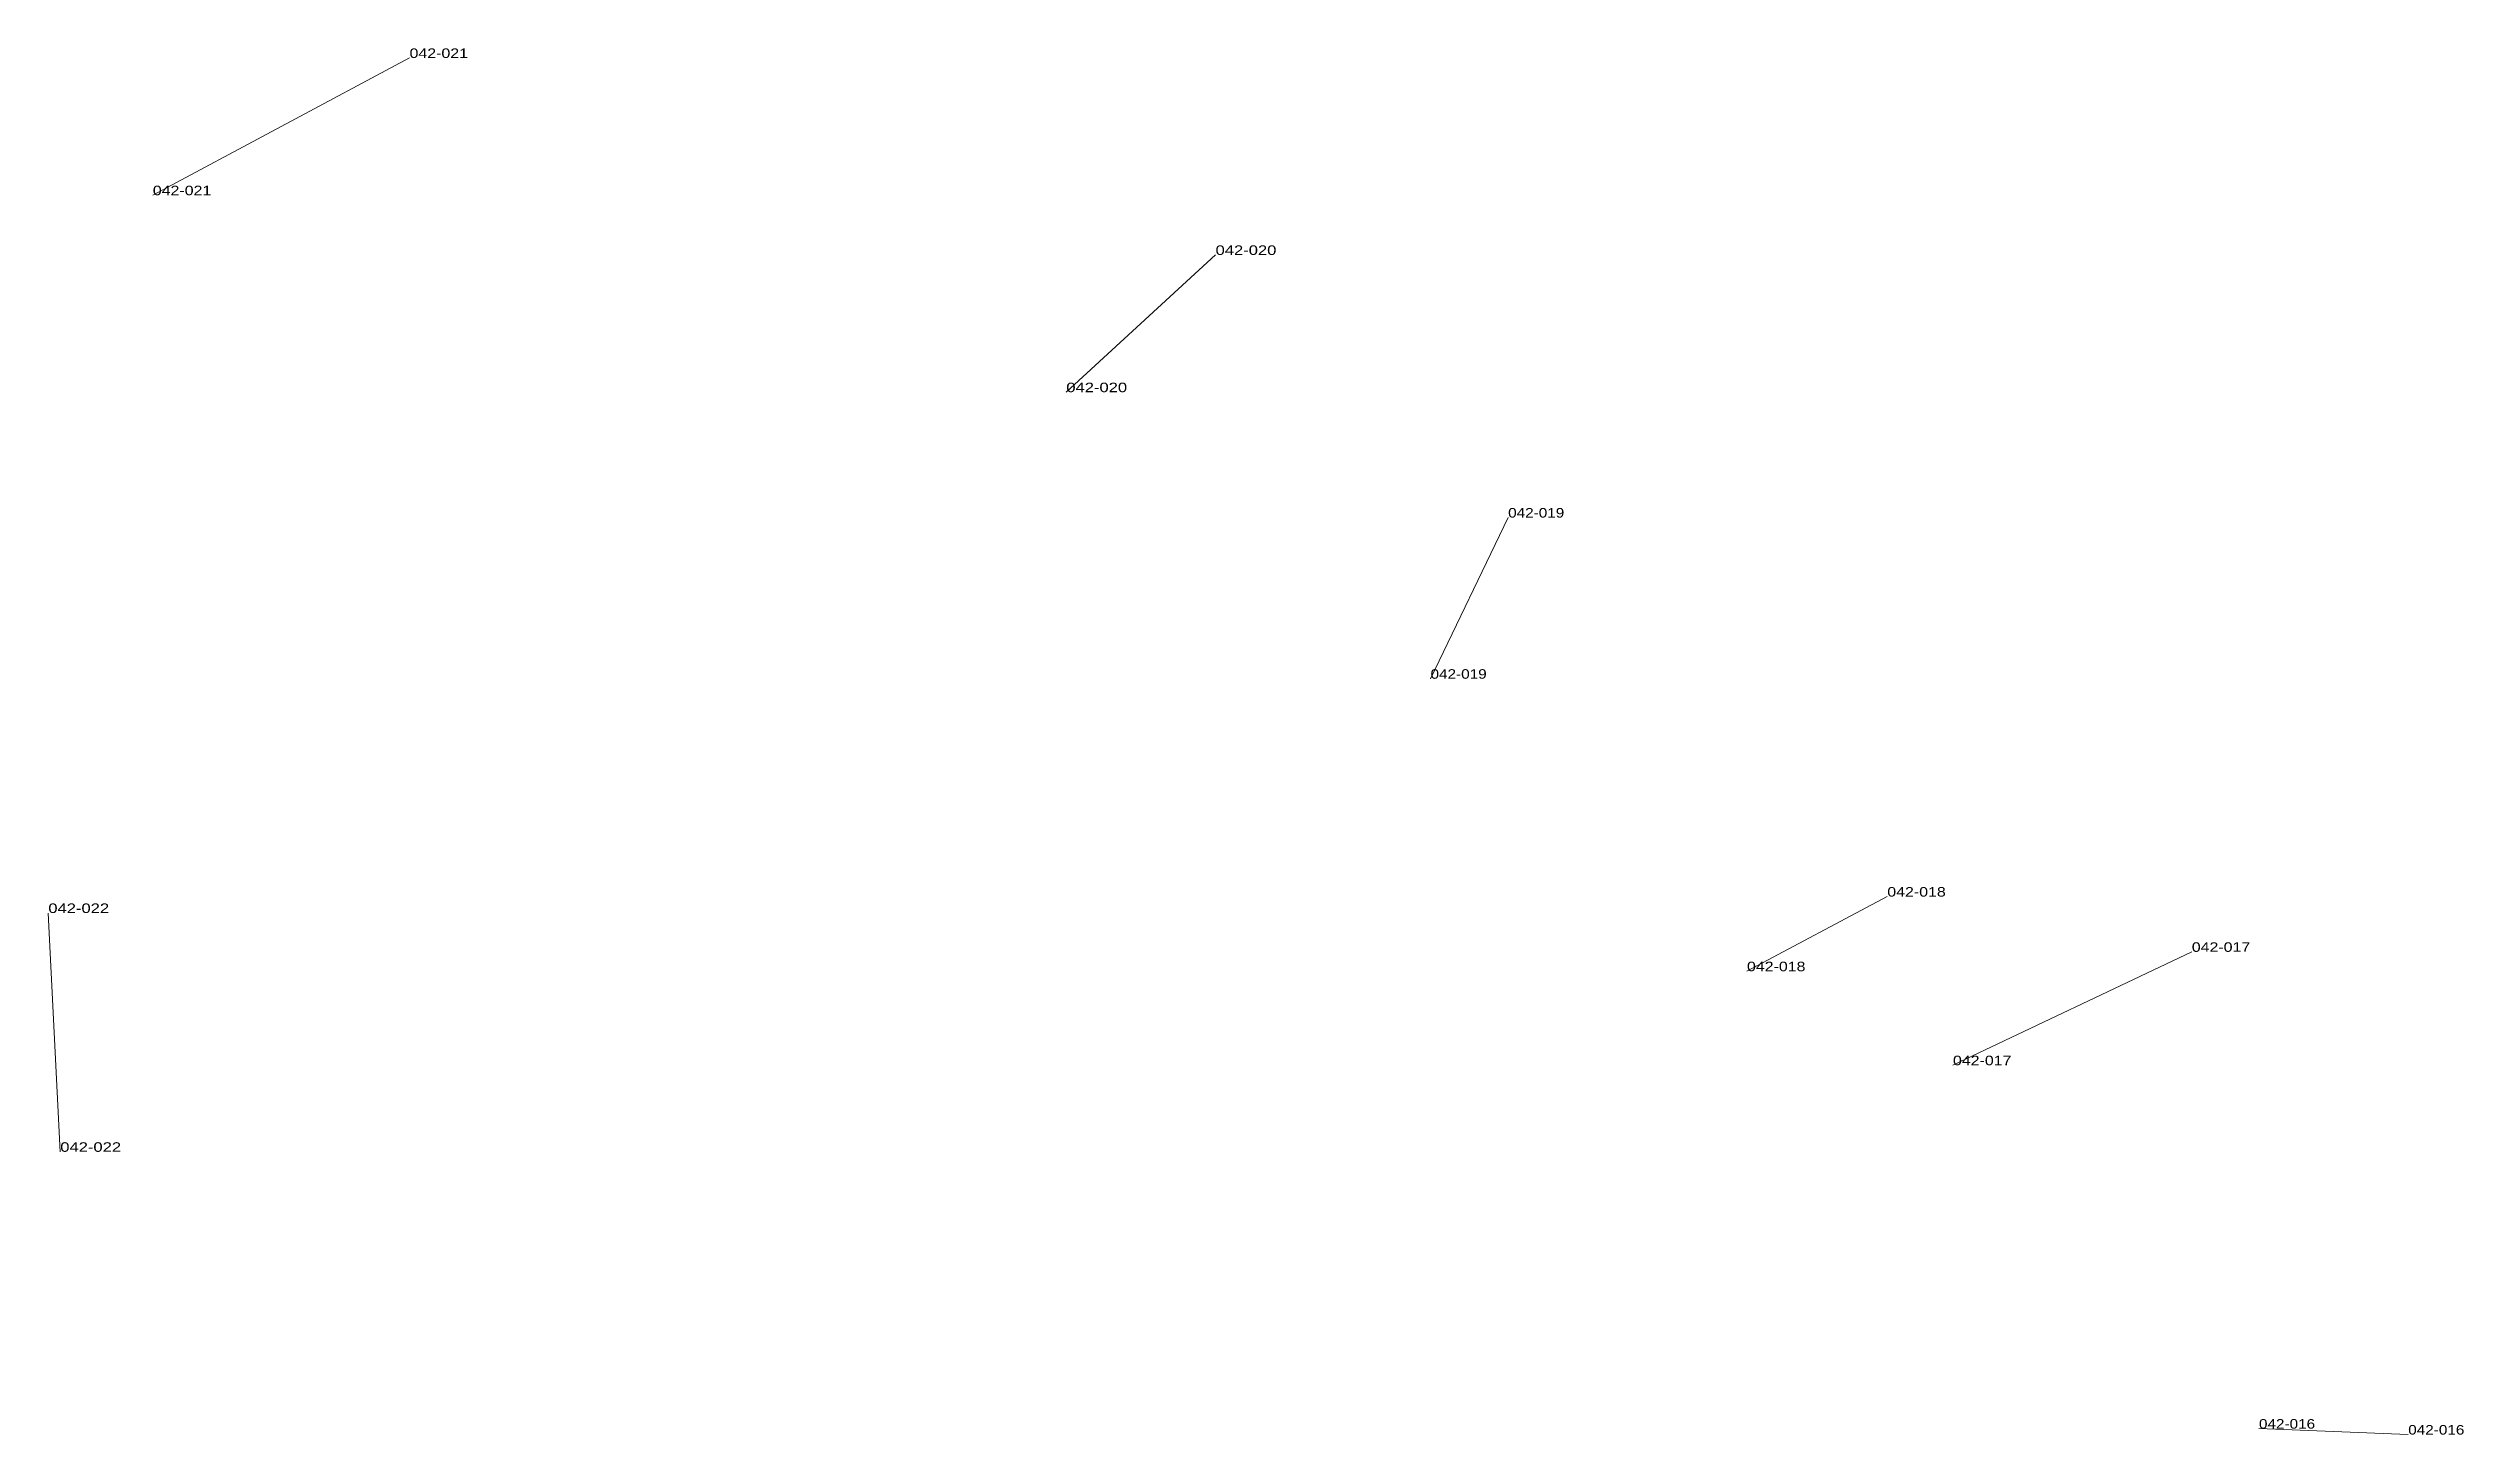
# Model space of a CAD drawing. Header units: metres. Extents: x 571156 to 607184, y 703608 to 727431.
# Drawn here: x 574743 to 575250, y 716069 to 716360 of the extents above; entities that cross this region are included whole.
import ezdxf

# ---------------------------------------------------------------- set-up
doc = ezdxf.new("R2010")
doc.units = ezdxf.units.M
doc.header["$LTSCALE"] = 0.8
doc.layers.add('60', color=7, linetype='Continuous', lineweight=13)
doc.layers.add('61', color=7, linetype='Continuous')

msp = doc.modelspace()

# ---------------------------------------------------------------- texts
at = {"layer": '60'}
for s, width, p in [('042-021', 1.25, (574765.07, 716328.73)), ('042-021', 1.25, (574765.07, 716328.73)), ('042-020', 1.3, (574956.75, 716287.39)), ('042-020', 1.3, (574956.75, 716287.39)), ('042-019', 1.2, (575033.18, 716227.25)), ('042-019', 1.2, (575033.18, 716227.25)), ('042-018', 1.25, (575099.58, 716165.86)), ('042-018', 1.25, (575099.58, 716165.86)), ('042-017', 1.25, (575142.8, 716146.13)), ('042-017', 1.25, (575142.8, 716146.13)), ('042-022', 1.3, (574745.65, 716127.96)), ('042-022', 1.3, (574745.65, 716127.96)), ('042-016', 1.2, (575207.01, 716069.86)), ('042-016', 1.2, (575207.01, 716069.86))]:
    msp.add_text(s, height=2, dxfattribs=dict(at, width=width)).set_placement(p)
at = {"layer": '61'}
for s, width, p in [('042-021', 1.25, (574818.94, 716357.54)), ('042-021', 1.25, (574818.94, 716357.54)), ('042-020', 1.3, (574988.07, 716316.2)), ('042-020', 1.3, (574988.07, 716316.2)), ('042-019', 1.2, (575049.46, 716261.08)), ('042-019', 1.2, (575049.46, 716261.08)), ('042-018', 1.25, (575129.02, 716181.52)), ('042-018', 1.25, (575129.02, 716181.52)), ('042-022', 1.3, (574743.14, 716178.08)), ('042-022', 1.3, (574743.14, 716178.08)), ('042-017', 1.25, (575192.91, 716169.93)), ('042-017', 1.25, (575192.91, 716169.93)), ('042-016', 1.2, (575238.33, 716068.61)), ('042-016', 1.2, (575238.33, 716068.61))]:
    msp.add_text(s, height=2, dxfattribs=dict(at, width=width)).set_placement(p)

# ---------------------------------------------------------------- linework, layer by layer
at = {"layer": '60'}
for p, q in [((574818.94, 716357.54), (574765.07, 716328.73)), ((574818.94, 716357.54), (574765.07, 716328.73)), ((574988.07, 716316.2), (574956.75, 716287.39)), ((574988.07, 716316.2), (574956.75, 716287.39)), ((575049.46, 716261.08), (575033.18, 716227.25)), ((575049.46, 716261.08), (575033.18, 716227.25)), ((574743.14, 716178.08), (574745.65, 716127.96)), ((574743.14, 716178.08), (574745.65, 716127.96)), ((575129.02, 716181.52), (575099.58, 716165.86)), ((575129.02, 716181.52), (575099.58, 716165.86)), ((575192.91, 716169.93), (575142.8, 716146.13)), ((575192.91, 716169.93), (575142.8, 716146.13)), ((575238.33, 716068.61), (575207.01, 716069.86)), ((575238.33, 716068.61), (575207.01, 716069.86))]:
    msp.add_line(p, q, dxfattribs=at)

msp.set_redraw_order([(e.dxf.handle, doc.entitydb.next_handle()) for e in msp.query("TEXT MTEXT ATTDEF DIMENSION ARC_DIMENSION")])  # texts and dimensions are drawn at this point

doc.saveas('drawing.dxf')
